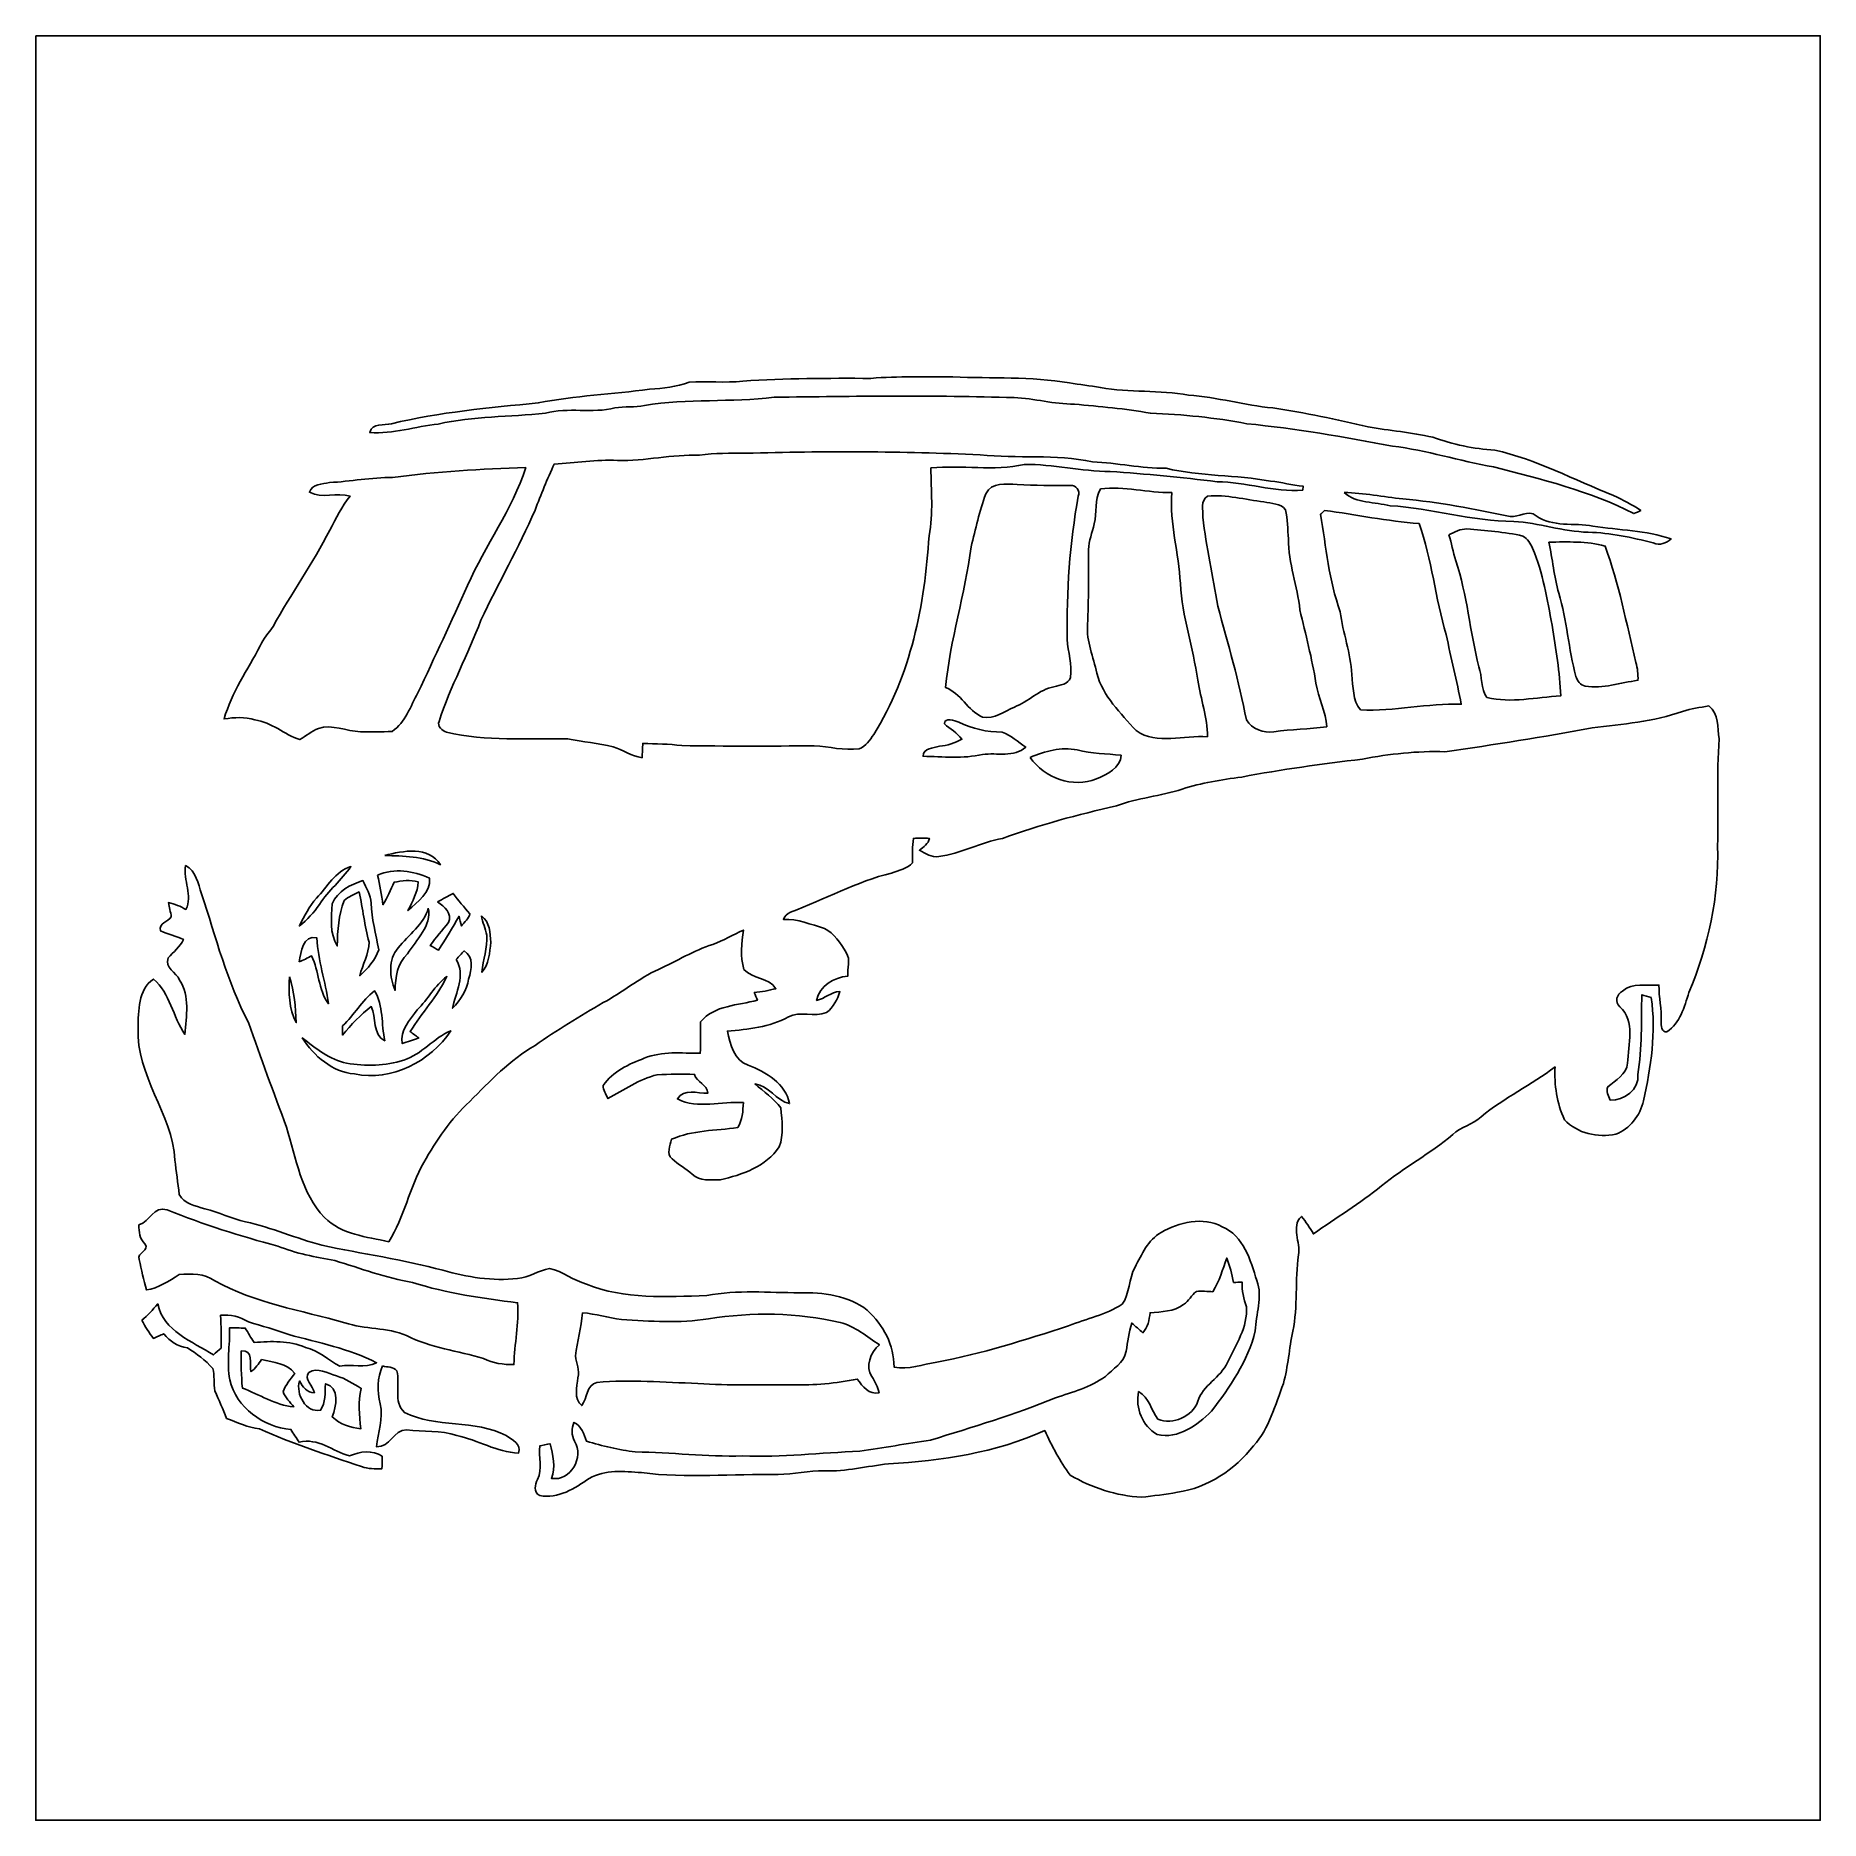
# Model space of a CAD drawing. Extents: x -88 to 88, y -88 to 88.
import ezdxf

# ---------------------------------------------------------------- set-up
doc = ezdxf.new("R2010")
doc.units = 0
doc.layers.add('LAYER_1', color=7, linetype='CONTINUOUS')

msp = doc.modelspace()

# ---------------------------------------------------------------- linework, layer by layer
at = {"layer": 'LAYER_1', "color": 254}
msp.add_open_spline([(-88.1945, 88.1945), (-88.1945, 88.1945), (88.1945, 88.1945), (88.1945, 88.1945), (88.1945, 88.1945), (88.1945, 88.1945), (88.1945, -88.1945), (88.1945, -88.1945), (88.1945, -88.1945), (88.1945, -88.1945), (-88.1945, -88.1945), (-88.1945, -88.1945), (-88.1945, -88.1945), (-88.1945, -88.1945), (-88.1945, 88.1945), (-88.1945, 88.1945)], degree=3, knots=[0, 0, 0, 0, 0.25, 0.25, 0.25, 0.25, 0.5, 0.5, 0.5, 0.5, 0.75, 0.75, 0.75, 0.75, 1, 1, 1, 1], dxfattribs=at)
at = {"layer": 'LAYER_1'}
for points, knots in [([(-18.3092, 54.0456), (-14.1111, 54.3631), (-9.8778, 54.3278), (-5.6444, 54.3278), (-5.6444, 54.3278), (-2.9281, 54.5394), (-0.2469, 54.4689), (2.4694, 54.4689), (2.4694, 54.4689), (6.3147, 54.2925), (10.16, 54.5394), (13.97, 53.8692), (13.97, 53.8692), (14.9931, 53.6928), (16.0161, 53.6222), (17.0392, 53.4106), (17.0392, 53.4106), (19.9319, 52.9167), (22.86, 53.1989), (25.7528, 52.6697), (25.7528, 52.6697), (28.575, 52.4581), (31.2914, 51.6819), (34.0783, 51.3997), (34.0783, 51.3997), (37.2533, 50.9411), (40.3931, 50.2708), (43.4975, 49.53), (43.4975, 49.53), (45.6142, 49.1772), (47.7661, 48.9656), (49.8828, 48.5069), (49.8828, 48.5069), (51.8936, 47.8014), (53.9397, 47.3428), (56.0211, 47.2369), (56.0211, 47.2369), (60.1486, 46.3197), (63.8528, 44.2736), (67.7686, 42.7567), (67.7686, 42.7567), (68.6858, 42.2981), (69.6031, 41.8394), (70.4497, 41.275), (70.4497, 41.275), (70.3086, 41.2044), (69.9558, 41.0281), (69.7794, 40.9575), (69.7794, 40.9575), (65.405, 43.18), (60.6072, 44.3794), (55.88, 45.5789), (55.88, 45.5789), (52.5286, 46.1433), (49.2831, 47.2369), (45.8964, 47.625), (45.8964, 47.625), (41.1339, 48.5422), (36.3361, 49.3536), (31.5031, 49.8475), (31.5031, 49.8475), (28.3633, 50.4472), (25.1883, 50.7647), (21.9781, 50.8706), (21.9781, 50.8706), (19.5086, 51.3644), (16.9686, 51.5056), (14.4639, 51.7878), (14.4639, 51.7878), (12.4531, 51.7525), (10.5128, 52.3522), (8.5019, 52.4228), (8.5019, 52.4228), (0.5997, 52.6697), (-7.3025, 52.5639), (-15.2047, 52.4581), (-15.2047, 52.4581), (-19.4381, 51.9289), (-23.7772, 52.3522), (-28.0106, 51.6467), (-28.0106, 51.6467), (-28.9631, 51.435), (-29.9861, 51.5761), (-30.9386, 51.3997), (-30.9386, 51.3997), (-33.1964, 50.8353), (-35.56, 51.5056), (-37.8178, 50.8706), (-37.8178, 50.8706), (-41.3456, 50.5178), (-44.9439, 50.5883), (-48.4011, 49.8122), (-48.4011, 49.8122), (-50.6589, 49.5653), (-52.8814, 48.8244), (-55.1744, 48.9656), (-55.1744, 48.9656), (-54.9275, 49.9886), (-53.7633, 49.6358), (-53.0225, 49.8475), (-53.0225, 49.8475), (-48.26, 50.9764), (-43.3917, 51.435), (-38.5233, 51.8936), (-38.5233, 51.8936), (-34.8897, 52.6344), (-31.1856, 52.7403), (-27.5167, 53.2694), (-27.5167, 53.2694), (-26.1761, 53.3047), (-24.8708, 53.5164), (-23.6008, 53.9397), (-23.6008, 53.9397), (-21.8369, 54.0456), (-20.0731, 53.8692), (-18.3092, 54.0456)], [0, 0, 0, 0, 0.03448276, 0.03448276, 0.03448276, 0.03448276, 0.06896552, 0.06896552, 0.06896552, 0.06896552, 0.10344828, 0.10344828, 0.10344828, 0.10344828, 0.13793103, 0.13793103, 0.13793103, 0.13793103, 0.17241379, 0.17241379, 0.17241379, 0.17241379, 0.20689655, 0.20689655, 0.20689655, 0.20689655, 0.24137931, 0.24137931, 0.24137931, 0.24137931, 0.27586207, 0.27586207, 0.27586207, 0.27586207, 0.31034483, 0.31034483, 0.31034483, 0.31034483, 0.34482759, 0.34482759, 0.34482759, 0.34482759, 0.37931034, 0.37931034, 0.37931034, 0.37931034, 0.4137931, 0.4137931, 0.4137931, 0.4137931, 0.44827586, 0.44827586, 0.44827586, 0.44827586, 0.48275862, 0.48275862, 0.48275862, 0.48275862, 0.51724138, 0.51724138, 0.51724138, 0.51724138, 0.55172414, 0.55172414, 0.55172414, 0.55172414, 0.5862069, 0.5862069, 0.5862069, 0.5862069, 0.62068966, 0.62068966, 0.62068966, 0.62068966, 0.65517241, 0.65517241, 0.65517241, 0.65517241, 0.68965517, 0.68965517, 0.68965517, 0.68965517, 0.72413793, 0.72413793, 0.72413793, 0.72413793, 0.75862069, 0.75862069, 0.75862069, 0.75862069, 0.79310345, 0.79310345, 0.79310345, 0.79310345, 0.82758621, 0.82758621, 0.82758621, 0.82758621, 0.86206897, 0.86206897, 0.86206897, 0.86206897, 0.89655172, 0.89655172, 0.89655172, 0.89655172, 0.93103448, 0.93103448, 0.93103448, 0.93103448, 0.96551724, 0.96551724, 0.96551724, 0.96551724, 1, 1, 1, 1]), ([(-22.5778, 46.7431), (-21.0608, 46.9194), (-19.5439, 46.9547), (-17.9917, 46.9194), (-17.9917, 46.9194), (-10.2658, 47.1664), (-2.54, 47.0958), (5.1506, 46.7783), (5.1506, 46.7783), (8.8547, 46.355), (12.5942, 46.8842), (16.2631, 46.0728), (16.2631, 46.0728), (18.6972, 45.9669), (21.0961, 45.4378), (23.5303, 45.4378), (23.5303, 45.4378), (26.9169, 44.6264), (30.4447, 44.8028), (33.8667, 44.1678), (33.8667, 44.1678), (34.9603, 44.0619), (35.9833, 43.7444), (37.0769, 43.6739), (37.0769, 43.6739), (37.0769, 43.6739), (37.0417, 43.2858), (37.0417, 43.2858), (37.0417, 43.2858), (34.1842, 43.0389), (31.4325, 44.0972), (28.575, 44.0972), (28.575, 44.0972), (25.0472, 44.5558), (21.5194, 44.8733), (17.9917, 45.1203), (17.9917, 45.1203), (15.1694, 45.1556), (12.3825, 45.8258), (9.525, 45.8258), (9.525, 45.8258), (6.4911, 45.1203), (3.3514, 45.7906), (0.2822, 45.4731), (0.2822, 45.4731), (0.3175, 43.2506), (0.5292, 40.9928), (0.1058, 38.7703), (0.1058, 38.7703), (-0.3175, 31.9617), (-1.6933, 24.9767), (-5.3622, 19.1206), (-5.3622, 19.1206), (-5.7503, 18.5914), (-6.1383, 17.9564), (-6.8086, 17.7094), (-6.8086, 17.7094), (-8.2903, 17.4978), (-9.7719, 17.9564), (-11.2536, 17.9917), (-11.2536, 17.9917), (-15.6281, 17.9917), (-19.9672, 17.9564), (-24.3417, 18.0269), (-24.3417, 18.0269), (-25.6117, 18.2033), (-26.8817, 18.2033), (-28.1869, 18.2386), (-28.1869, 18.2386), (-28.2222, 17.78), (-28.2222, 17.3214), (-28.2575, 16.8275), (-28.2575, 16.8275), (-29.3158, 16.9686), (-30.1625, 17.6036), (-31.115, 17.9211), (-31.115, 17.9211), (-32.5967, 18.2386), (-34.1136, 18.415), (-35.6306, 18.6972), (-35.6306, 18.6972), (-39.6169, 18.7678), (-43.6739, 18.415), (-47.5897, 19.3675), (-47.5897, 19.3675), (-48.0131, 19.4733), (-48.5422, 19.9319), (-48.3306, 20.4258), (-48.3306, 20.4258), (-47.2017, 23.8831), (-45.4378, 27.0581), (-44.2031, 30.4094), (-44.2031, 30.4094), (-42.4744, 34.0783), (-40.4283, 37.6061), (-38.8408, 41.3103), (-38.8408, 41.3103), (-38.2411, 42.8272), (-37.6414, 44.3794), (-36.9358, 45.8611), (-36.9358, 45.8611), (-34.8544, 45.9317), (-32.7731, 46.3197), (-30.6917, 46.2139), (-30.6917, 46.2139), (-27.9753, 46.1433), (-25.2942, 46.8136), (-22.5778, 46.7431)], [0, 0, 0, 0, 0.03703704, 0.03703704, 0.03703704, 0.03703704, 0.07407407, 0.07407407, 0.07407407, 0.07407407, 0.11111111, 0.11111111, 0.11111111, 0.11111111, 0.14814815, 0.14814815, 0.14814815, 0.14814815, 0.18518519, 0.18518519, 0.18518519, 0.18518519, 0.22222222, 0.22222222, 0.22222222, 0.22222222, 0.25925926, 0.25925926, 0.25925926, 0.25925926, 0.2962963, 0.2962963, 0.2962963, 0.2962963, 0.33333333, 0.33333333, 0.33333333, 0.33333333, 0.37037037, 0.37037037, 0.37037037, 0.37037037, 0.40740741, 0.40740741, 0.40740741, 0.40740741, 0.44444444, 0.44444444, 0.44444444, 0.44444444, 0.48148148, 0.48148148, 0.48148148, 0.48148148, 0.51851852, 0.51851852, 0.51851852, 0.51851852, 0.55555556, 0.55555556, 0.55555556, 0.55555556, 0.59259259, 0.59259259, 0.59259259, 0.59259259, 0.62962963, 0.62962963, 0.62962963, 0.62962963, 0.66666667, 0.66666667, 0.66666667, 0.66666667, 0.7037037, 0.7037037, 0.7037037, 0.7037037, 0.74074074, 0.74074074, 0.74074074, 0.74074074, 0.77777778, 0.77777778, 0.77777778, 0.77777778, 0.81481481, 0.81481481, 0.81481481, 0.81481481, 0.85185185, 0.85185185, 0.85185185, 0.85185185, 0.88888889, 0.88888889, 0.88888889, 0.88888889, 0.92592593, 0.92592593, 0.92592593, 0.92592593, 0.96296296, 0.96296296, 0.96296296, 0.96296296, 1, 1, 1, 1]), ([(-52.9167, 44.5206), (-48.5422, 45.1203), (-44.1678, 45.3672), (-39.7581, 45.5083), (-39.7581, 45.5083), (-41.0986, 41.3456), (-43.7444, 37.8178), (-45.5083, 33.8667), (-45.5083, 33.8667), (-47.0958, 30.3036), (-48.7539, 26.7758), (-50.4119, 23.2481), (-50.4119, 23.2481), (-51.1528, 21.9075), (-51.6467, 20.32), (-52.9519, 19.4381), (-52.9519, 19.4381), (-54.0103, 19.3675), (-55.0686, 19.4028), (-56.0917, 19.4028), (-56.0917, 19.4028), (-57.5028, 19.4381), (-58.8786, 20.1789), (-60.2544, 19.7203), (-60.2544, 19.7203), (-60.9247, 19.4381), (-61.4892, 18.9794), (-62.0889, 18.6267), (-62.0889, 18.6267), (-63.6411, 19.1206), (-64.8758, 20.3553), (-66.5339, 20.5669), (-66.5339, 20.5669), (-67.5217, 20.8844), (-68.5447, 20.8139), (-69.5678, 20.6728), (-69.5678, 20.6728), (-68.8269, 23.2833), (-67.2394, 25.5058), (-66.0047, 27.9047), (-66.0047, 27.9047), (-65.6872, 28.575), (-65.1581, 29.1747), (-64.7347, 29.8097), (-64.7347, 29.8097), (-62.9356, 33.02), (-60.7836, 36.0539), (-59.1256, 39.3347), (-59.1256, 39.3347), (-58.4553, 40.4636), (-57.9614, 41.6983), (-57.1147, 42.6861), (-57.1147, 42.6861), (-58.4553, 43.0742), (-59.8664, 42.4039), (-61.1364, 43.0742), (-61.1364, 43.0742), (-60.8542, 43.9208), (-59.8664, 43.8503), (-59.1608, 44.0267), (-59.1608, 44.0267), (-57.0794, 44.1325), (-54.9981, 44.5558), (-52.9167, 44.5206)], [0, 0, 0, 0, 0.0625, 0.0625, 0.0625, 0.0625, 0.125, 0.125, 0.125, 0.125, 0.1875, 0.1875, 0.1875, 0.1875, 0.25, 0.25, 0.25, 0.25, 0.3125, 0.3125, 0.3125, 0.3125, 0.375, 0.375, 0.375, 0.375, 0.4375, 0.4375, 0.4375, 0.4375, 0.5, 0.5, 0.5, 0.5, 0.5625, 0.5625, 0.5625, 0.5625, 0.625, 0.625, 0.625, 0.625, 0.6875, 0.6875, 0.6875, 0.6875, 0.75, 0.75, 0.75, 0.75, 0.8125, 0.8125, 0.8125, 0.8125, 0.875, 0.875, 0.875, 0.875, 0.9375, 0.9375, 0.9375, 0.9375, 1, 1, 1, 1]), ([(5.715, 42.8978), (6.2794, 44.1325), (7.7258, 43.8503), (8.8194, 43.8503), (8.8194, 43.8503), (10.5481, 43.7092), (12.3119, 43.7444), (14.0758, 43.7444), (14.0758, 43.7444), (14.6403, 43.815), (15.0636, 43.2153), (14.8519, 42.6861), (14.8519, 42.6861), (14.0053, 38.0294), (13.6878, 33.2669), (13.7583, 28.5397), (13.7583, 28.5397), (13.8289, 27.2697), (14.2522, 26.035), (14.0758, 24.765), (14.0758, 24.765), (13.8642, 24.0594), (13.0528, 24.0242), (12.4531, 23.8478), (12.4531, 23.8478), (10.9714, 23.5656), (9.9131, 22.3661), (8.5372, 21.8369), (8.5372, 21.8369), (7.5142, 21.4489), (6.5617, 20.5669), (5.3975, 20.8492), (5.3975, 20.8492), (3.9158, 21.4842), (3.2456, 23.2128), (1.7286, 23.7772), (1.7286, 23.7772), (2.1872, 28.4692), (3.6689, 33.02), (4.2686, 37.6767), (4.2686, 37.6767), (4.6919, 39.4406), (5.08, 41.2044), (5.715, 42.8978)], [0, 0, 0, 0, 0.09090909, 0.09090909, 0.09090909, 0.09090909, 0.18181818, 0.18181818, 0.18181818, 0.18181818, 0.27272727, 0.27272727, 0.27272727, 0.27272727, 0.36363636, 0.36363636, 0.36363636, 0.36363636, 0.45454545, 0.45454545, 0.45454545, 0.45454545, 0.54545455, 0.54545455, 0.54545455, 0.54545455, 0.63636364, 0.63636364, 0.63636364, 0.63636364, 0.72727273, 0.72727273, 0.72727273, 0.72727273, 0.81818182, 0.81818182, 0.81818182, 0.81818182, 0.90909091, 0.90909091, 0.90909091, 0.90909091, 1, 1, 1, 1]), ([(17.0392, 43.3917), (19.4028, 43.7092), (21.7311, 43.0036), (24.0947, 43.0389), (24.0947, 43.0389), (23.8478, 40.005), (24.8003, 37.0417), (24.9414, 34.0431), (24.9414, 34.0431), (25.1178, 30.7975), (26.2114, 27.6931), (26.67, 24.4828), (26.67, 24.4828), (26.9522, 22.6131), (27.6225, 20.8139), (27.6225, 18.9089), (27.6225, 18.9089), (25.2589, 19.0853), (22.6836, 18.0622), (20.5669, 19.5086), (20.5669, 19.5086), (19.05, 21.2372), (17.2861, 22.86), (16.6864, 25.1883), (16.6864, 25.1883), (16.3689, 26.7758), (15.6281, 28.3281), (15.7692, 29.9861), (15.7692, 29.9861), (15.875, 32.4556), (15.875, 34.925), (15.875, 37.3944), (15.875, 37.3944), (15.8397, 38.2764), (16.2631, 39.0878), (16.4394, 39.9344), (16.4394, 39.9344), (16.6864, 41.0633), (16.4394, 42.3333), (17.0392, 43.3917)], [0, 0, 0, 0, 0.1, 0.1, 0.1, 0.1, 0.2, 0.2, 0.2, 0.2, 0.3, 0.3, 0.3, 0.3, 0.4, 0.4, 0.4, 0.4, 0.5, 0.5, 0.5, 0.5, 0.6, 0.6, 0.6, 0.6, 0.7, 0.7, 0.7, 0.7, 0.8, 0.8, 0.8, 0.8, 0.9, 0.9, 0.9, 0.9, 1, 1, 1, 1]), ([(27.6225, 42.6861), (29.4922, 42.8625), (31.3619, 42.3333), (33.1964, 42.1217), (33.1964, 42.1217), (33.9372, 41.9453), (34.8544, 41.9806), (35.3483, 41.3456), (35.3483, 41.3456), (35.5247, 40.3931), (35.56, 39.4053), (35.6306, 38.4528), (35.6306, 38.4528), (35.6306, 36.0539), (36.5125, 33.7961), (36.7594, 31.4325), (36.7594, 31.4325), (37.3239, 29.0336), (37.9589, 26.6347), (38.3469, 24.2006), (38.3469, 24.2006), (38.5586, 22.7189), (39.3347, 21.3783), (39.4053, 19.8967), (39.4053, 19.8967), (37.6767, 19.6144), (35.9128, 19.6497), (34.1842, 19.4028), (34.1842, 19.4028), (33.1611, 19.2264), (32.0322, 19.6497), (31.4678, 20.5669), (31.4678, 20.5669), (30.7622, 24.3769), (29.6333, 28.0811), (28.6456, 31.8206), (28.6456, 31.8206), (28.1869, 34.7486), (27.4814, 37.6414), (27.1639, 40.6047), (27.1639, 40.6047), (27.1992, 41.3103), (26.9169, 42.2275), (27.6225, 42.6861)], [0, 0, 0, 0, 0.09090909, 0.09090909, 0.09090909, 0.09090909, 0.18181818, 0.18181818, 0.18181818, 0.18181818, 0.27272727, 0.27272727, 0.27272727, 0.27272727, 0.36363636, 0.36363636, 0.36363636, 0.36363636, 0.45454545, 0.45454545, 0.45454545, 0.45454545, 0.54545455, 0.54545455, 0.54545455, 0.54545455, 0.63636364, 0.63636364, 0.63636364, 0.63636364, 0.72727273, 0.72727273, 0.72727273, 0.72727273, 0.81818182, 0.81818182, 0.81818182, 0.81818182, 0.90909091, 0.90909091, 0.90909091, 0.90909091, 1, 1, 1, 1]), ([(41.1339, 43.0389), (43.0742, 43.0036), (44.9792, 42.6156), (46.9194, 42.4039), (46.9194, 42.4039), (50.4825, 42.1217), (54.0103, 41.3808), (57.5381, 40.6753), (57.5381, 40.6753), (58.3847, 40.5694), (59.3019, 41.3808), (60.1133, 40.7458), (60.1133, 40.7458), (61.7361, 39.5817), (63.8528, 40.0756), (65.7225, 39.7228), (65.7225, 39.7228), (68.2978, 39.2994), (70.9789, 39.3347), (73.4483, 38.4528), (73.4483, 38.4528), (72.9544, 38.0294), (72.3194, 37.7825), (71.6844, 38.0647), (71.6844, 38.0647), (69.5678, 38.5939), (67.4511, 39.0525), (65.2639, 39.1231), (65.2639, 39.1231), (62.7592, 39.1583), (60.3603, 40.0756), (57.8908, 40.1814), (57.8908, 40.1814), (53.7633, 40.1814), (49.7769, 41.5219), (45.6847, 41.7336), (45.6847, 41.7336), (44.1678, 42.1217), (42.3333, 41.9453), (41.1339, 43.0389)], [0, 0, 0, 0, 0.1, 0.1, 0.1, 0.1, 0.2, 0.2, 0.2, 0.2, 0.3, 0.3, 0.3, 0.3, 0.4, 0.4, 0.4, 0.4, 0.5, 0.5, 0.5, 0.5, 0.6, 0.6, 0.6, 0.6, 0.7, 0.7, 0.7, 0.7, 0.8, 0.8, 0.8, 0.8, 0.9, 0.9, 0.9, 0.9, 1, 1, 1, 1]), ([(39.1936, 41.275), (42.2981, 40.8517), (45.4025, 40.2167), (48.5422, 39.9697), (48.5422, 39.9697), (49.8122, 36.4067), (50.1297, 32.5967), (51.2233, 28.9983), (51.2233, 28.9983), (51.6819, 26.7053), (52.2817, 24.4122), (52.705, 22.1192), (52.705, 22.1192), (49.3889, 22.225), (46.0728, 21.4136), (42.7567, 21.5547), (42.7567, 21.5547), (41.9453, 22.4367), (42.0511, 23.9183), (41.8747, 25.0472), (41.8747, 25.0472), (41.8042, 27.1639), (40.9928, 29.1747), (40.7458, 31.2561), (40.7458, 31.2561), (39.6169, 34.3606), (39.3347, 37.6414), (38.8056, 40.8869), (38.8056, 40.8869), (38.9114, 40.9575), (39.0878, 41.1692), (39.1936, 41.275)], [0, 0, 0, 0, 0.125, 0.125, 0.125, 0.125, 0.25, 0.25, 0.25, 0.25, 0.375, 0.375, 0.375, 0.375, 0.5, 0.5, 0.5, 0.5, 0.625, 0.625, 0.625, 0.625, 0.75, 0.75, 0.75, 0.75, 0.875, 0.875, 0.875, 0.875, 1, 1, 1, 1]), ([(51.4703, 38.8761), (52.0347, 39.1231), (52.6344, 39.4758), (53.2694, 39.4406), (53.2694, 39.4406), (55.1039, 39.2994), (56.9736, 39.1583), (58.8081, 38.735), (58.8081, 38.735), (59.2667, 38.4881), (59.5489, 37.9942), (59.7606, 37.5356), (59.7606, 37.5356), (60.8189, 35.1014), (61.1717, 32.4556), (61.7008, 29.9156), (61.7008, 29.9156), (62.0536, 27.5872), (62.4417, 25.2589), (62.5475, 22.9306), (62.5475, 22.9306), (60.1133, 22.8247), (57.6439, 22.1897), (55.245, 22.7894), (55.245, 22.7894), (54.6453, 23.6361), (54.7864, 24.8356), (54.4336, 25.8233), (54.4336, 25.8233), (53.5869, 29.3158), (53.2694, 32.9142), (52.1758, 36.3008), (52.1758, 36.3008), (51.8583, 37.1475), (51.7878, 38.0647), (51.4703, 38.8761)], [0, 0, 0, 0, 0.11111111, 0.11111111, 0.11111111, 0.11111111, 0.22222222, 0.22222222, 0.22222222, 0.22222222, 0.33333333, 0.33333333, 0.33333333, 0.33333333, 0.44444444, 0.44444444, 0.44444444, 0.44444444, 0.55555556, 0.55555556, 0.55555556, 0.55555556, 0.66666667, 0.66666667, 0.66666667, 0.66666667, 0.77777778, 0.77777778, 0.77777778, 0.77777778, 0.88888889, 0.88888889, 0.88888889, 0.88888889, 1, 1, 1, 1]), ([(61.3481, 38.1353), (63.2178, 38.1706), (65.1228, 38.2411), (66.9219, 37.7472), (66.9219, 37.7472), (68.2978, 34.0078), (69.0386, 30.0919), (69.9558, 26.2467), (69.9558, 26.2467), (70.1322, 25.6822), (70.2028, 25.0825), (70.1675, 24.4828), (70.1675, 24.4828), (68.4389, 24.2358), (66.7103, 23.6361), (64.9464, 23.9183), (64.9464, 23.9183), (64.4878, 23.9889), (64.1703, 24.4475), (64.0292, 24.8708), (64.0292, 24.8708), (63.3236, 27.5872), (63.1472, 30.4094), (62.3358, 33.0906), (62.3358, 33.0906), (61.8772, 34.7486), (61.7361, 36.4772), (61.3481, 38.1353)], [0, 0, 0, 0, 0.14285714, 0.14285714, 0.14285714, 0.14285714, 0.28571429, 0.28571429, 0.28571429, 0.28571429, 0.42857143, 0.42857143, 0.42857143, 0.42857143, 0.57142857, 0.57142857, 0.57142857, 0.57142857, 0.71428571, 0.71428571, 0.71428571, 0.71428571, 0.85714286, 0.85714286, 0.85714286, 0.85714286, 1, 1, 1, 1]), ([(74.5772, 21.4136), (75.4239, 21.6958), (76.3058, 21.8017), (77.1878, 21.9428), (77.1878, 21.9428), (78.2108, 21.1667), (77.9992, 19.7908), (78.2108, 18.6972), (78.2108, 18.6972), (77.9286, 15.1694), (78.1403, 11.6417), (78.0344, 8.1139), (78.0344, 8.1139), (78.2108, 3.1397), (77.1172, -1.7992), (75.2122, -6.3853), (75.2122, -6.3853), (74.7536, -7.7964), (74.3303, -9.4192), (73.025, -10.2658), (73.025, -10.2658), (72.4958, -10.3717), (72.4606, -9.5956), (72.4606, -9.2428), (72.4606, -9.2428), (72.5664, -8.0433), (72.2136, -6.8439), (72.2489, -5.6444), (72.2489, -5.6444), (71.0494, -5.7503), (69.6383, -5.3269), (68.6506, -6.2442), (68.6506, -6.2442), (68.0508, -6.4911), (67.8744, -7.3378), (68.3683, -7.7964), (68.3683, -7.7964), (69.9558, -9.2075), (69.215, -11.5006), (69.1444, -13.3703), (69.1444, -13.3703), (69.0386, -14.4992), (67.9803, -15.0283), (67.2042, -15.6986), (67.2042, -15.6986), (66.9572, -16.1219), (67.2747, -16.5806), (67.4158, -17.0039), (67.4158, -17.0039), (68.8269, -17.0744), (70.3086, -15.9808), (70.1675, -14.4639), (70.1675, -14.4639), (70.5908, -11.8533), (70.485, -9.2075), (70.5556, -6.5969), (70.5556, -6.5969), (70.7672, -6.6675), (71.2258, -6.8086), (71.4728, -6.8792), (71.4728, -6.8792), (72.0019, -10.2658), (71.4375, -13.7583), (70.7319, -17.0744), (70.7319, -17.0744), (70.3792, -18.5561), (69.3561, -19.8261), (67.9803, -20.3906), (67.9803, -20.3906), (66.2164, -20.7433), (64.1703, -20.32), (62.9003, -18.9442), (62.9003, -18.9442), (62.1594, -17.3214), (61.8772, -15.4869), (61.9831, -13.7231), (61.9831, -13.7231), (59.6547, -15.5222), (56.9383, -16.7569), (54.6806, -18.6619), (54.6806, -18.6619), (53.8339, -19.4381), (52.6697, -19.6497), (51.8583, -20.4258), (51.8583, -20.4258), (49.6358, -22.2956), (47.0606, -23.6714), (44.8381, -25.4706), (44.8381, -25.4706), (42.6861, -27.2344), (40.3225, -28.6456), (38.1, -30.2331), (38.1, -30.2331), (37.7472, -29.6333), (37.3592, -29.0336), (36.9006, -28.5044), (36.9006, -28.5044), (35.8422, -29.5628), (36.8653, -31.0797), (36.6183, -32.3144), (36.6183, -32.3144), (36.2656, -34.8192), (36.5831, -37.3944), (36.0539, -39.8639), (36.0539, -39.8639), (35.7011, -41.5572), (35.5953, -43.3211), (35.1367, -45.0144), (35.1367, -45.0144), (34.3253, -47.1311), (33.7256, -49.4594), (32.1733, -51.1881), (32.1733, -51.1881), (30.3389, -53.5517), (27.6578, -55.3156), (24.6592, -55.7742), (24.6592, -55.7742), (23.4597, -55.9858), (22.2956, -56.1269), (21.0961, -56.2681), (21.0961, -56.2681), (18.6267, -56.1269), (16.1925, -55.3156), (14.0406, -54.0808), (14.0406, -54.0808), (13.0528, -52.705), (12.2414, -51.1881), (11.5358, -49.6711), (11.5358, -49.6711), (6.7028, -51.8583), (1.3758, -52.6697), (-3.9158, -52.9519), (-3.9158, -52.9519), (-5.9972, -53.1989), (-8.1139, -53.7281), (-10.2306, -53.6575), (-10.2306, -53.6575), (-11.7828, -53.5869), (-13.2644, -54.0103), (-14.8167, -54.0103), (-14.8167, -54.0103), (-19.2969, -53.9397), (-23.8478, -54.3983), (-28.3281, -53.8339), (-28.3281, -53.8339), (-30.0567, -53.6928), (-31.8911, -53.5164), (-33.4786, -54.3983), (-33.4786, -54.3983), (-34.8897, -55.3861), (-36.5478, -56.4444), (-38.3822, -56.0917), (-38.3822, -56.0917), (-39.0172, -55.7389), (-38.8408, -55.0333), (-38.5939, -54.5042), (-38.5939, -54.5042), (-38.0647, -53.4458), (-38.5233, -52.2817), (-38.3822, -51.1881), (-38.3822, -51.1881), (-38.1353, -51.1175), (-37.6414, -51.0469), (-37.3592, -50.9764), (-37.3592, -50.9764), (-37.0769, -52.07), (-36.7594, -53.3047), (-37.2181, -54.3983), (-37.2181, -54.3983), (-35.3131, -54.7158), (-33.9725, -52.3169), (-34.925, -50.7294), (-34.925, -50.7294), (-35.2778, -50.1297), (-35.2072, -49.4947), (-34.9956, -48.8597), (-34.9956, -48.8597), (-34.2547, -49.2478), (-33.9725, -49.9886), (-33.7608, -50.7294), (-33.7608, -50.7294), (-32.1733, -51.1881), (-30.5506, -51.5761), (-28.9278, -51.7878), (-28.9278, -51.7878), (-25.4, -51.8231), (-21.8722, -52.2817), (-18.3444, -52.1758), (-18.3444, -52.1758), (-14.4639, -52.3522), (-10.6186, -51.8583), (-6.7381, -51.7172), (-6.7381, -51.7172), (-4.4097, -51.3997), (-2.0814, -50.9411), (0.2469, -50.6236), (0.2469, -50.6236), (4.4097, -49.3183), (8.5725, -48.1189), (12.5942, -46.4256), (12.5942, -46.4256), (14.2875, -45.8964), (16.0514, -45.3672), (17.5331, -44.3442), (17.5331, -44.3442), (18.2386, -43.5681), (19.4028, -43.0036), (19.5792, -41.8394), (19.5792, -41.8394), (19.7556, -40.9222), (19.8261, -39.9697), (20.1436, -39.0525), (20.1436, -39.0525), (20.4964, -39.37), (20.8844, -39.6875), (21.2372, -40.005), (21.2372, -40.005), (21.7311, -39.4758), (21.8722, -38.735), (21.9428, -38.0294), (21.9428, -38.0294), (23.0717, -37.9236), (24.3064, -37.9236), (25.2589, -37.2181), (25.2589, -37.2181), (25.7881, -36.9006), (26.035, -36.2656), (26.5289, -35.9128), (26.5289, -35.9128), (27.0581, -35.8775), (27.6225, -35.9128), (28.1517, -35.9481), (28.1517, -35.9481), (28.7867, -34.8897), (29.1394, -33.7608), (29.5275, -32.6319), (29.5275, -32.6319), (29.845, -33.4081), (30.0214, -34.2194), (30.1978, -35.0308), (30.1978, -35.0308), (30.48, -35.0308), (30.7622, -34.9956), (31.0444, -34.9956), (31.0444, -34.9956), (31.0092, -35.8422), (31.2208, -36.6536), (31.4678, -37.4297), (31.4678, -37.4297), (31.6442, -39.4406), (30.4094, -41.2044), (29.5981, -42.9331), (29.5981, -42.9331), (28.9278, -44.45), (27.1639, -45.1908), (26.67, -46.7783), (26.67, -46.7783), (26.1408, -48.2953), (24.2006, -49.1419), (22.7189, -48.5422), (22.7189, -48.5422), (22.0486, -47.6603), (21.8722, -46.3903), (20.8139, -45.8258), (20.8139, -45.8258), (20.4611, -47.4486), (21.2019, -49.2125), (22.6483, -50.0592), (22.6483, -50.0592), (24.765, -50.5531), (26.5994, -49.1419), (28.0106, -47.7661), (28.0106, -47.7661), (29.845, -45.3672), (31.6089, -42.8272), (32.3497, -39.8286), (32.3497, -39.8286), (32.385, -38.1706), (33.1258, -36.4772), (32.4908, -34.8544), (32.4908, -34.8544), (31.8911, -32.8436), (31.1856, -30.4094), (29.0689, -29.5275), (29.0689, -29.5275), (27.1639, -28.5044), (24.8003, -29.0689), (23.0364, -30.0919), (23.0364, -30.0919), (21.7311, -30.8328), (21.1314, -32.2792), (20.4611, -33.5139), (20.4611, -33.5139), (19.8261, -34.6781), (19.9672, -36.1244), (19.1911, -37.1828), (19.1911, -37.1828), (17.6036, -38.2411), (15.6633, -38.5939), (13.8994, -39.3347), (13.8994, -39.3347), (9.5956, -40.7106), (5.2917, -42.0864), (0.8819, -42.8978), (0.8819, -42.8978), (-0.5292, -43.1447), (-1.905, -43.7092), (-3.3514, -43.3917), (-3.3514, -43.3917), (-3.3514, -41.2397), (-4.4097, -39.2289), (-5.9972, -37.7825), (-5.9972, -37.7825), (-7.8669, -36.3008), (-10.3717, -36.0186), (-12.7, -36.0539), (-12.7, -36.0539), (-15.7692, -36.0539), (-18.8383, -35.7364), (-21.8722, -36.3361), (-21.8722, -36.3361), (-25.8586, -36.4419), (-29.9861, -36.7242), (-33.7608, -35.2072), (-33.7608, -35.2072), (-35.0308, -34.8544), (-36.0892, -33.9372), (-37.3944, -33.655), (-37.3944, -33.655), (-38.4881, -33.8667), (-39.4406, -34.5369), (-40.5694, -34.6428), (-40.5694, -34.6428), (-43.0389, -34.925), (-45.5436, -34.5017), (-47.9425, -33.8314), (-47.9425, -33.8314), (-51.8583, -32.7731), (-55.9153, -32.2086), (-59.9017, -31.3619), (-59.9017, -31.3619), (-62.4417, -30.6917), (-64.8758, -29.5981), (-67.4511, -29.0336), (-67.4511, -29.0336), (-68.8622, -28.7514), (-70.0969, -28.0811), (-71.4728, -27.7636), (-71.4728, -27.7636), (-72.39, -27.4461), (-73.5189, -27.2697), (-74.0128, -26.3525), (-74.0128, -26.3525), (-74.1186, -25.2236), (-74.3303, -24.0594), (-74.4361, -22.9306), (-74.4361, -22.9306), (-74.6831, -18.3444), (-78.3167, -14.5697), (-78.0697, -9.8778), (-78.0697, -9.8778), (-78.0344, -8.1844), (-78.105, -6.1383), (-76.5528, -5.0447), (-76.5528, -5.0447), (-74.8947, -6.4558), (-74.6478, -8.7842), (-73.4483, -10.5128), (-73.4483, -10.5128), (-73.3072, -8.7136), (-72.9192, -6.7381), (-73.9775, -5.1506), (-73.9775, -5.1506), (-74.2597, -4.3744), (-75.4944, -3.9158), (-75.1064, -2.9633), (-75.1064, -2.9633), (-74.5772, -2.3636), (-73.9069, -1.8697), (-73.5894, -1.1289), (-73.5894, -1.1289), (-74.3303, -0.8114), (-75.1064, -0.5997), (-75.8472, -0.2822), (-75.8472, -0.2822), (-76.0589, 0.4939), (-75.1064, 0.5997), (-74.7889, 1.0936), (-74.7889, 1.0936), (-74.8594, 1.5875), (-75.0006, 2.0461), (-75.0711, 2.5047), (-75.0711, 2.5047), (-74.4714, 2.3989), (-73.8717, 2.1167), (-73.3425, 1.8344), (-73.3425, 1.8344), (-72.6369, 3.175), (-73.66, 4.7272), (-73.3778, 6.1736), (-73.3778, 6.1736), (-72.3194, 5.6092), (-72.1783, 4.3744), (-71.7903, 3.3867), (-71.7903, 3.3867), (-70.4144, -0.9172), (-69.2503, -5.3269), (-67.1689, -9.3486), (-67.1689, -9.3486), (-65.9342, -12.8058), (-64.6994, -16.2631), (-63.3942, -19.685), (-63.3942, -19.685), (-62.4769, -22.7542), (-61.9478, -26.2114), (-59.6547, -28.6103), (-59.6547, -28.6103), (-57.9614, -30.3036), (-55.4919, -30.5153), (-53.3047, -31.0092), (-53.3047, -31.0092), (-51.7878, -28.575), (-51.2233, -25.6822), (-49.8475, -23.1775), (-49.8475, -23.1775), (-48.5775, -20.9903), (-47.1664, -18.8736), (-45.2967, -17.145), (-45.2967, -17.145), (-43.2858, -15.1342), (-41.3103, -13.0528), (-38.8408, -11.6064), (-38.8408, -11.6064), (-36.6889, -10.0894), (-34.3958, -8.7136), (-32.1028, -7.3731), (-32.1028, -7.3731), (-30.2331, -6.3853), (-28.575, -4.9742), (-26.6347, -4.0922), (-26.6347, -4.0922), (-24.8356, -3.2456), (-23.1422, -2.2225), (-21.2725, -1.6228), (-21.2725, -1.6228), (-20.2142, -1.2347), (-19.2617, -0.6703), (-18.2386, -0.2117), (-18.2386, -0.2117), (-18.4503, -1.4817), (-18.5561, -2.8222), (-18.2033, -4.0922), (-18.2033, -4.0922), (-17.3567, -5.08), (-15.7339, -4.8331), (-15.0283, -5.9972), (-15.0283, -5.9972), (-15.7339, -6.1736), (-16.4394, -6.3147), (-17.1803, -6.3853), (-17.1803, -6.3853), (-17.0744, -6.5969), (-16.9333, -6.9497), (-16.8628, -7.1261), (-16.8628, -7.1261), (-18.7678, -7.6906), (-21.0961, -7.5847), (-22.4719, -9.2781), (-22.4719, -9.2781), (-22.4719, -10.3011), (-22.4719, -11.3594), (-22.5072, -12.3825), (-22.5072, -12.3825), (-24.3769, -12.3825), (-26.2819, -12.1356), (-28.0458, -12.8764), (-28.0458, -12.8764), (-29.5628, -13.4408), (-31.1503, -14.1817), (-32.1028, -15.5575), (-32.1028, -15.5575), (-32.1381, -16.0161), (-31.8206, -16.4042), (-31.6442, -16.8628), (-31.6442, -16.8628), (-30.0567, -15.9808), (-28.5397, -14.9578), (-26.7758, -14.4992), (-26.7758, -14.4992), (-25.5411, -14.4286), (-24.3064, -14.4639), (-23.0717, -14.4639), (-23.0717, -14.4639), (-22.8953, -15.3106), (-21.8017, -15.4164), (-21.7664, -16.3336), (-21.7664, -16.3336), (-22.7894, -16.3689), (-24.13, -15.8044), (-24.765, -16.8981), (-24.765, -16.8981), (-22.7189, -17.9211), (-20.4258, -17.1097), (-18.2386, -17.2508), (-18.2386, -17.2508), (-18.3092, -18.0975), (-18.3092, -18.9794), (-18.8031, -19.7203), (-18.8031, -19.7203), (-20.9903, -20.0378), (-23.2833, -19.9672), (-25.3647, -20.8844), (-25.3647, -20.8844), (-25.4706, -21.5194), (-25.8939, -22.2956), (-25.2942, -22.8247), (-25.2942, -22.8247), (-24.6944, -23.3892), (-23.9183, -23.7772), (-23.3186, -24.3417), (-23.3186, -24.3417), (-22.5778, -25.0825), (-21.4489, -24.8708), (-20.5317, -24.9061), (-20.5317, -24.9061), (-18.3797, -24.3769), (-16.0161, -23.6008), (-14.7108, -21.6253), (-14.7108, -21.6253), (-14.2169, -20.4258), (-14.4639, -19.05), (-14.5344, -17.78), (-14.5344, -17.78), (-15.2753, -16.8628), (-16.2278, -16.1572), (-17.1097, -15.4164), (-17.1097, -15.4164), (-15.7339, -15.5575), (-15.0283, -17.0744), (-13.6878, -17.3567), (-13.6878, -17.3567), (-14.0758, -15.3458), (-16.0161, -14.2522), (-17.78, -13.5467), (-17.78, -13.5467), (-19.1558, -13.1233), (-19.5792, -11.4653), (-19.8261, -10.1953), (-19.8261, -10.1953), (-17.78, -10.0189), (-15.6633, -9.8072), (-13.7936, -8.7842), (-13.7936, -8.7842), (-12.6294, -8.1492), (-11.2536, -8.8547), (-10.0189, -8.3608), (-10.0189, -8.3608), (-9.3486, -7.8317), (-8.9253, -7.0556), (-8.7136, -6.2794), (-8.7136, -6.2794), (-9.5956, -6.3147), (-10.1953, -6.985), (-11.0067, -7.1614), (-11.0067, -7.1614), (-10.6892, -5.715), (-9.3133, -4.8683), (-7.9375, -4.7625), (-7.9375, -4.7625), (-7.9728, -3.9864), (-7.62, -3.1397), (-8.0786, -2.4342), (-8.0786, -2.4342), (-8.6078, -1.4817), (-9.2781, -0.5292), (-10.2306, -0.0353), (-10.2306, -0.0353), (-11.5711, 0.3175), (-12.8764, 0.9525), (-14.2875, 0.8467), (-14.2875, 0.8467), (-14.1464, 1.1994), (-13.9347, 1.4111), (-13.5819, 1.5522), (-13.5819, 1.5522), (-10.2306, 2.8222), (-7.0908, 4.5861), (-3.5983, 5.4328), (-3.5983, 5.4328), (-2.8928, 5.715), (-2.0461, 5.8561), (-1.5169, 6.4558), (-1.5169, 6.4558), (-1.5522, 7.2672), (-1.5522, 8.0786), (-1.4464, 8.8547), (-1.4464, 8.8547), (-0.9172, 8.89), (-0.3881, 8.89), (0.1411, 8.8547), (0.1411, 8.8547), (0.0353, 8.3256), (-0.4233, 8.0081), (-0.8467, 7.6906), (-0.8467, 7.6906), (-0.2469, 7.3731), (0.3528, 6.9497), (1.0583, 7.0556), (1.0583, 7.0556), (3.2456, 7.3378), (5.2211, 8.4667), (7.3731, 8.8547), (7.3731, 8.8547), (11.0419, 10.1953), (14.8519, 11.2183), (18.6267, 12.065), (18.6267, 12.065), (20.7081, 12.8764), (23.0011, 13.0175), (25.1178, 13.7231), (25.1178, 13.7231), (27.0228, 14.3581), (28.9983, 14.6403), (31.0092, 14.9225), (31.0092, 14.9225), (34.9603, 15.6633), (38.9467, 16.2278), (42.9331, 16.6864), (42.9331, 16.6864), (45.6142, 17.2156), (48.3658, 17.4978), (51.0822, 17.4272), (51.0822, 17.4272), (55.9506, 18.0975), (60.8189, 18.8736), (65.6519, 19.7908), (65.6519, 19.7908), (68.6506, 20.1789), (71.7197, 20.3553), (74.5772, 21.4136)], [0, 0, 0, 0, 0.00625, 0.00625, 0.00625, 0.00625, 0.0125, 0.0125, 0.0125, 0.0125, 0.01875, 0.01875, 0.01875, 0.01875, 0.025, 0.025, 0.025, 0.025, 0.03125, 0.03125, 0.03125, 0.03125, 0.0375, 0.0375, 0.0375, 0.0375, 0.04375, 0.04375, 0.04375, 0.04375, 0.05, 0.05, 0.05, 0.05, 0.05625, 0.05625, 0.05625, 0.05625, 0.0625, 0.0625, 0.0625, 0.0625, 0.06875, 0.06875, 0.06875, 0.06875, 0.075, 0.075, 0.075, 0.075, 0.08125, 0.08125, 0.08125, 0.08125, 0.0875, 0.0875, 0.0875, 0.0875, 0.09375, 0.09375, 0.09375, 0.09375, 0.1, 0.1, 0.1, 0.1, 0.10625, 0.10625, 0.10625, 0.10625, 0.1125, 0.1125, 0.1125, 0.1125, 0.11875, 0.11875, 0.11875, 0.11875, 0.125, 0.125, 0.125, 0.125, 0.13125, 0.13125, 0.13125, 0.13125, 0.1375, 0.1375, 0.1375, 0.1375, 0.14375, 0.14375, 0.14375, 0.14375, 0.15, 0.15, 0.15, 0.15, 0.15625, 0.15625, 0.15625, 0.15625, 0.1625, 0.1625, 0.1625, 0.1625, 0.16875, 0.16875, 0.16875, 0.16875, 0.175, 0.175, 0.175, 0.175, 0.18125, 0.18125, 0.18125, 0.18125, 0.1875, 0.1875, 0.1875, 0.1875, 0.19375, 0.19375, 0.19375, 0.19375, 0.2, 0.2, 0.2, 0.2, 0.20625, 0.20625, 0.20625, 0.20625, 0.2125, 0.2125, 0.2125, 0.2125, 0.21875, 0.21875, 0.21875, 0.21875, 0.225, 0.225, 0.225, 0.225, 0.23125, 0.23125, 0.23125, 0.23125, 0.2375, 0.2375, 0.2375, 0.2375, 0.24375, 0.24375, 0.24375, 0.24375, 0.25, 0.25, 0.25, 0.25, 0.25625, 0.25625, 0.25625, 0.25625, 0.2625, 0.2625, 0.2625, 0.2625, 0.26875, 0.26875, 0.26875, 0.26875, 0.275, 0.275, 0.275, 0.275, 0.28125, 0.28125, 0.28125, 0.28125, 0.2875, 0.2875, 0.2875, 0.2875, 0.29375, 0.29375, 0.29375, 0.29375, 0.3, 0.3, 0.3, 0.3, 0.30625, 0.30625, 0.30625, 0.30625, 0.3125, 0.3125, 0.3125, 0.3125, 0.31875, 0.31875, 0.31875, 0.31875, 0.325, 0.325, 0.325, 0.325, 0.33125, 0.33125, 0.33125, 0.33125, 0.3375, 0.3375, 0.3375, 0.3375, 0.34375, 0.34375, 0.34375, 0.34375, 0.35, 0.35, 0.35, 0.35, 0.35625, 0.35625, 0.35625, 0.35625, 0.3625, 0.3625, 0.3625, 0.3625, 0.36875, 0.36875, 0.36875, 0.36875, 0.375, 0.375, 0.375, 0.375, 0.38125, 0.38125, 0.38125, 0.38125, 0.3875, 0.3875, 0.3875, 0.3875, 0.39375, 0.39375, 0.39375, 0.39375, 0.4, 0.4, 0.4, 0.4, 0.40625, 0.40625, 0.40625, 0.40625, 0.4125, 0.4125, 0.4125, 0.4125, 0.41875, 0.41875, 0.41875, 0.41875, 0.425, 0.425, 0.425, 0.425, 0.43125, 0.43125, 0.43125, 0.43125, 0.4375, 0.4375, 0.4375, 0.4375, 0.44375, 0.44375, 0.44375, 0.44375, 0.45, 0.45, 0.45, 0.45, 0.45625, 0.45625, 0.45625, 0.45625, 0.4625, 0.4625, 0.4625, 0.4625, 0.46875, 0.46875, 0.46875, 0.46875, 0.475, 0.475, 0.475, 0.475, 0.48125, 0.48125, 0.48125, 0.48125, 0.4875, 0.4875, 0.4875, 0.4875, 0.49375, 0.49375, 0.49375, 0.49375, 0.5, 0.5, 0.5, 0.5, 0.50625, 0.50625, 0.50625, 0.50625, 0.5125, 0.5125, 0.5125, 0.5125, 0.51875, 0.51875, 0.51875, 0.51875, 0.525, 0.525, 0.525, 0.525, 0.53125, 0.53125, 0.53125, 0.53125, 0.5375, 0.5375, 0.5375, 0.5375, 0.54375, 0.54375, 0.54375, 0.54375, 0.55, 0.55, 0.55, 0.55, 0.55625, 0.55625, 0.55625, 0.55625, 0.5625, 0.5625, 0.5625, 0.5625, 0.56875, 0.56875, 0.56875, 0.56875, 0.575, 0.575, 0.575, 0.575, 0.58125, 0.58125, 0.58125, 0.58125, 0.5875, 0.5875, 0.5875, 0.5875, 0.59375, 0.59375, 0.59375, 0.59375, 0.6, 0.6, 0.6, 0.6, 0.60625, 0.60625, 0.60625, 0.60625, 0.6125, 0.6125, 0.6125, 0.6125, 0.61875, 0.61875, 0.61875, 0.61875, 0.625, 0.625, 0.625, 0.625, 0.63125, 0.63125, 0.63125, 0.63125, 0.6375, 0.6375, 0.6375, 0.6375, 0.64375, 0.64375, 0.64375, 0.64375, 0.65, 0.65, 0.65, 0.65, 0.65625, 0.65625, 0.65625, 0.65625, 0.6625, 0.6625, 0.6625, 0.6625, 0.66875, 0.66875, 0.66875, 0.66875, 0.675, 0.675, 0.675, 0.675, 0.68125, 0.68125, 0.68125, 0.68125, 0.6875, 0.6875, 0.6875, 0.6875, 0.69375, 0.69375, 0.69375, 0.69375, 0.7, 0.7, 0.7, 0.7, 0.70625, 0.70625, 0.70625, 0.70625, 0.7125, 0.7125, 0.7125, 0.7125, 0.71875, 0.71875, 0.71875, 0.71875, 0.725, 0.725, 0.725, 0.725, 0.73125, 0.73125, 0.73125, 0.73125, 0.7375, 0.7375, 0.7375, 0.7375, 0.74375, 0.74375, 0.74375, 0.74375, 0.75, 0.75, 0.75, 0.75, 0.75625, 0.75625, 0.75625, 0.75625, 0.7625, 0.7625, 0.7625, 0.7625, 0.76875, 0.76875, 0.76875, 0.76875, 0.775, 0.775, 0.775, 0.775, 0.78125, 0.78125, 0.78125, 0.78125, 0.7875, 0.7875, 0.7875, 0.7875, 0.79375, 0.79375, 0.79375, 0.79375, 0.8, 0.8, 0.8, 0.8, 0.80625, 0.80625, 0.80625, 0.80625, 0.8125, 0.8125, 0.8125, 0.8125, 0.81875, 0.81875, 0.81875, 0.81875, 0.825, 0.825, 0.825, 0.825, 0.83125, 0.83125, 0.83125, 0.83125, 0.8375, 0.8375, 0.8375, 0.8375, 0.84375, 0.84375, 0.84375, 0.84375, 0.85, 0.85, 0.85, 0.85, 0.85625, 0.85625, 0.85625, 0.85625, 0.8625, 0.8625, 0.8625, 0.8625, 0.86875, 0.86875, 0.86875, 0.86875, 0.875, 0.875, 0.875, 0.875, 0.88125, 0.88125, 0.88125, 0.88125, 0.8875, 0.8875, 0.8875, 0.8875, 0.89375, 0.89375, 0.89375, 0.89375, 0.9, 0.9, 0.9, 0.9, 0.90625, 0.90625, 0.90625, 0.90625, 0.9125, 0.9125, 0.9125, 0.9125, 0.91875, 0.91875, 0.91875, 0.91875, 0.925, 0.925, 0.925, 0.925, 0.93125, 0.93125, 0.93125, 0.93125, 0.9375, 0.9375, 0.9375, 0.9375, 0.94375, 0.94375, 0.94375, 0.94375, 0.95, 0.95, 0.95, 0.95, 0.95625, 0.95625, 0.95625, 0.95625, 0.9625, 0.9625, 0.9625, 0.9625, 0.96875, 0.96875, 0.96875, 0.96875, 0.975, 0.975, 0.975, 0.975, 0.98125, 0.98125, 0.98125, 0.98125, 0.9875, 0.9875, 0.9875, 0.9875, 0.99375, 0.99375, 0.99375, 0.99375, 1, 1, 1, 1]), ([(1.6228, 20.1789), (1.6581, 20.8844), (2.6106, 20.4964), (3.0339, 20.3553), (3.0339, 20.3553), (4.3744, 19.7203), (5.8208, 19.3322), (7.3378, 19.3675), (7.3378, 19.3675), (8.1844, 19.05), (8.89, 18.3797), (9.6661, 17.8858), (9.6661, 17.8858), (8.5019, 16.8275), (6.8086, 17.3567), (5.3975, 17.145), (5.3975, 17.145), (3.4572, 16.7217), (1.4817, 16.9333), (-0.4939, 16.9686), (-0.4939, 16.9686), (-0.4233, 17.8153), (0.4939, 17.78), (1.1289, 17.9564), (1.1289, 17.9564), (1.905, 18.0269), (2.6811, 18.2739), (3.3514, 18.6619), (3.3514, 18.6619), (2.8575, 19.2969), (2.1872, 19.685), (1.6228, 20.1789)], [0, 0, 0, 0, 0.125, 0.125, 0.125, 0.125, 0.25, 0.25, 0.25, 0.25, 0.375, 0.375, 0.375, 0.375, 0.5, 0.5, 0.5, 0.5, 0.625, 0.625, 0.625, 0.625, 0.75, 0.75, 0.75, 0.75, 0.875, 0.875, 0.875, 0.875, 1, 1, 1, 1]), ([(10.0894, 16.8628), (11.5711, 17.4625), (13.1586, 17.9211), (14.7461, 17.6036), (14.7461, 17.6036), (16.1572, 17.2508), (17.6389, 17.2156), (19.0853, 17.0744), (19.0853, 17.0744), (19.05, 15.8397), (17.6742, 15.1342), (16.6511, 14.7461), (16.6511, 14.7461), (14.2875, 13.7936), (11.5358, 14.8167), (10.0894, 16.8628)], [0, 0, 0, 0, 0.25, 0.25, 0.25, 0.25, 0.5, 0.5, 0.5, 0.5, 0.75, 0.75, 0.75, 0.75, 1, 1, 1, 1]), ([(-53.6928, 7.1614), (-51.8936, 7.6553), (-49.3536, 8.1139), (-48.1894, 6.2442), (-48.1894, 6.2442), (-49.9181, 7.0908), (-51.8231, 7.1261), (-53.6928, 7.1614)], [0, 0, 0, 0, 0.5, 0.5, 0.5, 0.5, 1, 1, 1, 1]), ([(-60.4308, 2.9633), (-59.3725, 4.0569), (-58.5964, 5.6092), (-57.0442, 6.0678), (-57.0442, 6.0678), (-57.9614, 4.7272), (-59.2667, 3.7042), (-60.1486, 2.3283), (-60.1486, 2.3283), (-60.7131, 1.5169), (-61.3481, 0.8114), (-62.1242, 0.2117), (-62.1242, 0.2117), (-61.6303, 1.1642), (-61.1717, 2.1519), (-60.4308, 2.9633)], [0, 0, 0, 0, 0.25, 0.25, 0.25, 0.25, 0.5, 0.5, 0.5, 0.5, 0.75, 0.75, 0.75, 0.75, 1, 1, 1, 1]), ([(-54.3983, 5.2211), (-52.7756, 5.9619), (-50.8353, 5.6444), (-49.2831, 4.9389), (-49.2831, 4.9389), (-49.1067, 3.4572), (-50.4472, 2.6106), (-51.3997, 1.7286), (-51.3997, 1.7286), (-50.9411, 2.6458), (-50.4472, 3.5278), (-50.3767, 4.5508), (-50.3767, 4.5508), (-51.1881, 4.7625), (-51.9994, 4.6919), (-52.7756, 4.5156), (-52.7756, 4.5156), (-53.1283, 3.7747), (-53.4106, 2.9986), (-53.8692, 2.2931), (-53.8692, 2.2931), (-54.0103, 3.2808), (-54.1867, 4.2686), (-54.3983, 5.2211)], [0, 0, 0, 0, 0.16666667, 0.16666667, 0.16666667, 0.16666667, 0.33333333, 0.33333333, 0.33333333, 0.33333333, 0.5, 0.5, 0.5, 0.5, 0.66666667, 0.66666667, 0.66666667, 0.66666667, 0.83333333, 0.83333333, 0.83333333, 0.83333333, 1, 1, 1, 1]), ([(-58.8786, 2.3989), (-58.3847, 3.6336), (-57.0442, 4.3039), (-55.8447, 4.6919), (-55.8447, 4.6919), (-55.5272, 3.9511), (-55.0686, 3.2808), (-55.0333, 2.4694), (-55.0333, 2.4694), (-54.9981, 0.9172), (-54.5747, -0.5997), (-54.2925, -2.1519), (-54.2925, -2.1519), (-54.61, -3.175), (-55.3861, -3.9864), (-56.1622, -4.7272), (-56.1622, -4.7272), (-55.88, -3.5983), (-55.2803, -2.5753), (-55.245, -1.4111), (-55.245, -1.4111), (-55.7036, 0.2117), (-55.8447, 1.905), (-56.2328, 3.5631), (-56.2328, 3.5631), (-56.7267, 3.2808), (-57.2911, 3.1044), (-57.7144, 2.7164), (-57.7144, 2.7164), (-58.2436, 1.27), (-58.3847, -0.2469), (-58.3847, -1.7639), (-58.3847, -1.7639), (-59.1608, -0.5292), (-58.9844, 1.0231), (-58.8786, 2.3989)], [0, 0, 0, 0, 0.11111111, 0.11111111, 0.11111111, 0.11111111, 0.22222222, 0.22222222, 0.22222222, 0.22222222, 0.33333333, 0.33333333, 0.33333333, 0.33333333, 0.44444444, 0.44444444, 0.44444444, 0.44444444, 0.55555556, 0.55555556, 0.55555556, 0.55555556, 0.66666667, 0.66666667, 0.66666667, 0.66666667, 0.77777778, 0.77777778, 0.77777778, 0.77777778, 0.88888889, 0.88888889, 0.88888889, 0.88888889, 1, 1, 1, 1]), ([(-49.3889, 1.9756), (-49.0008, 0.2117), (-50.5883, -1.1289), (-51.435, -2.54), (-51.435, -2.54), (-52.4581, -3.4572), (-52.6344, -4.8683), (-52.6697, -6.1736), (-52.6697, -6.1736), (-53.1989, -4.8683), (-53.4106, -3.1044), (-52.3522, -1.9756), (-52.3522, -1.9756), (-51.3644, -0.635), (-49.8122, 0.3175), (-49.3889, 1.9756)], [0, 0, 0, 0, 0.25, 0.25, 0.25, 0.25, 0.5, 0.5, 0.5, 0.5, 0.75, 0.75, 0.75, 0.75, 1, 1, 1, 1]), ([(-48.4717, 2.5753), (-47.9425, 2.8575), (-47.4486, 3.175), (-46.9194, 3.4219), (-46.9194, 3.4219), (-46.4608, 2.6811), (-45.8258, 2.0814), (-45.2967, 1.4111), (-45.2967, 1.4111), (-45.3319, 0.9172), (-45.8611, 0.5997), (-46.1081, 0.2117), (-46.1081, 0.2117), (-46.1786, 0.4586), (-46.2844, 0.9172), (-46.355, 1.1642), (-46.355, 1.1642), (-46.99, 0.0353), (-47.6603, -1.0936), (-48.3658, -2.1872), (-48.3658, -2.1872), (-48.6481, -2.0461), (-48.9303, -1.8697), (-49.2125, -1.7286), (-49.2125, -1.7286), (-48.6128, -0.9525), (-48.0131, -0.2117), (-47.3781, 0.5292), (-47.3781, 0.5292), (-46.99, 1.4111), (-47.8014, 2.1519), (-48.4717, 2.5753)], [0, 0, 0, 0, 0.125, 0.125, 0.125, 0.125, 0.25, 0.25, 0.25, 0.25, 0.375, 0.375, 0.375, 0.375, 0.5, 0.5, 0.5, 0.5, 0.625, 0.625, 0.625, 0.625, 0.75, 0.75, 0.75, 0.75, 0.875, 0.875, 0.875, 0.875, 1, 1, 1, 1]), ([(-44.1325, 1.1994), (-43.3211, 0.5997), (-43.2506, -0.4939), (-43.2153, -1.4111), (-43.2153, -1.4111), (-43.3211, -2.4342), (-43.3917, -3.5983), (-44.0972, -4.3744), (-44.0972, -4.3744), (-43.9561, -3.1397), (-43.5328, -1.9403), (-43.6033, -0.7056), (-43.6033, -0.7056), (-43.7444, -0.0706), (-44.0267, 0.5644), (-44.1325, 1.1994)], [0, 0, 0, 0, 0.25, 0.25, 0.25, 0.25, 0.5, 0.5, 0.5, 0.5, 0.75, 0.75, 0.75, 0.75, 1, 1, 1, 1]), ([(-62.1594, -3.3514), (-61.9478, -2.3636), (-61.8067, -0.635), (-60.3956, -0.9878), (-60.3956, -0.9878), (-60.2897, -3.2103), (-59.5489, -5.2917), (-59.2667, -7.4789), (-59.2667, -7.4789), (-60.2897, -6.0678), (-60.1839, -4.2686), (-60.9247, -2.7517), (-60.9247, -2.7517), (-61.3481, -2.9633), (-61.7361, -3.175), (-62.1594, -3.3514)], [0, 0, 0, 0, 0.25, 0.25, 0.25, 0.25, 0.5, 0.5, 0.5, 0.5, 0.75, 0.75, 0.75, 0.75, 1, 1, 1, 1]), ([(-46.6372, -3.1044), (-46.355, -2.8222), (-46.1081, -2.54), (-45.8611, -2.2578), (-45.8611, -2.2578), (-44.8381, -2.8575), (-45.1203, -4.0922), (-45.4025, -5.0447), (-45.4025, -5.0447), (-45.5789, -6.1736), (-46.2139, -7.1261), (-46.99, -7.9375), (-46.99, -7.9375), (-46.7078, -6.3853), (-45.6494, -4.6567), (-46.6372, -3.1044)], [0, 0, 0, 0, 0.25, 0.25, 0.25, 0.25, 0.5, 0.5, 0.5, 0.5, 0.75, 0.75, 0.75, 0.75, 1, 1, 1, 1]), ([(-63.1119, -4.8331), (-62.6181, -6.2794), (-62.5122, -7.8317), (-62.4417, -9.3486), (-62.4417, -9.3486), (-63.1825, -8.0081), (-63.1825, -6.3147), (-63.1119, -4.8331)], [0, 0, 0, 0, 0.5, 0.5, 0.5, 0.5, 1, 1, 1, 1]), ([(-50.4825, -8.0786), (-49.4242, -7.0556), (-48.7539, -5.6797), (-47.5544, -4.7978), (-47.5544, -4.7978), (-48.5069, -6.7733), (-50.0239, -8.3961), (-51.1881, -10.2306), (-51.1881, -10.2306), (-50.9058, -10.4422), (-50.6236, -10.6539), (-50.3414, -10.8656), (-50.3414, -10.8656), (-50.8706, -11.0772), (-51.435, -11.2536), (-51.9642, -11.43), (-51.9642, -11.43), (-52.2464, -10.0894), (-51.1881, -9.1017), (-50.4825, -8.0786)], [0, 0, 0, 0, 0.2, 0.2, 0.2, 0.2, 0.4, 0.4, 0.4, 0.4, 0.6, 0.6, 0.6, 0.6, 0.8, 0.8, 0.8, 0.8, 1, 1, 1, 1]), ([(-57.8556, -9.6661), (-56.7267, -8.6078), (-55.9506, -7.1967), (-54.7158, -6.2089), (-54.7158, -6.2089), (-53.7986, -7.6906), (-54.0456, -9.4897), (-53.6928, -11.1478), (-53.6928, -11.1478), (-54.8922, -10.5833), (-54.5394, -8.8194), (-55.0333, -7.7611), (-55.0333, -7.7611), (-56.0917, -8.5725), (-57.0089, -9.5603), (-57.8556, -10.5833), (-57.8556, -10.5833), (-57.8556, -10.3717), (-57.8556, -9.9131), (-57.8556, -9.6661)], [0, 0, 0, 0, 0.2, 0.2, 0.2, 0.2, 0.4, 0.4, 0.4, 0.4, 0.6, 0.6, 0.6, 0.6, 0.8, 0.8, 0.8, 0.8, 1, 1, 1, 1]), ([(-51.8231, -13.0528), (-50.0239, -12.5236), (-48.895, -10.8656), (-47.1664, -10.16), (-47.1664, -10.16), (-49.1772, -13.1939), (-53.0225, -15.2047), (-56.6914, -14.4286), (-56.6914, -14.4286), (-58.8786, -14.2169), (-60.7131, -12.6647), (-61.8419, -10.8656), (-61.8419, -10.8656), (-60.5014, -11.9239), (-59.1256, -12.9822), (-57.4675, -13.3703), (-57.4675, -13.3703), (-55.5978, -13.6525), (-53.6222, -13.6525), (-51.8231, -13.0528)], [0, 0, 0, 0, 0.2, 0.2, 0.2, 0.2, 0.4, 0.4, 0.4, 0.4, 0.6, 0.6, 0.6, 0.6, 0.8, 0.8, 0.8, 0.8, 1, 1, 1, 1]), ([(-77.9992, -29.3511), (-76.9056, -28.9983), (-76.5175, -27.4108), (-75.2122, -27.8694), (-75.2122, -27.8694), (-71.6139, -29.2806), (-67.9803, -30.48), (-64.2761, -31.4325), (-64.2761, -31.4325), (-62.4769, -32.1733), (-60.5367, -32.5261), (-58.6317, -32.8789), (-58.6317, -32.8789), (-56.0917, -33.6197), (-53.5869, -34.6075), (-50.9411, -35.0308), (-50.9411, -35.0308), (-47.5544, -36.1244), (-44.0619, -36.5831), (-40.5694, -37.0417), (-40.5694, -37.0417), (-40.3931, -39.0878), (-40.8869, -41.0986), (-40.9222, -43.1447), (-40.9222, -43.1447), (-41.9806, -43.18), (-43.0036, -43.0036), (-43.9208, -42.545), (-43.9208, -42.545), (-46.4608, -41.8042), (-49.1772, -41.4867), (-51.5408, -40.2872), (-51.5408, -40.2872), (-53.4811, -39.4406), (-55.6683, -39.6875), (-57.6439, -39.0172), (-57.6439, -39.0172), (-61.9831, -37.7825), (-66.5339, -37.0769), (-70.485, -34.8897), (-70.485, -34.8897), (-71.5081, -34.0783), (-72.8133, -34.1842), (-74.0128, -34.2547), (-74.0128, -34.2547), (-75.0358, -34.8897), (-76.0236, -35.5953), (-77.2583, -35.7717), (-77.2583, -35.7717), (-77.5053, -34.7839), (-77.7522, -33.7961), (-77.9639, -32.7731), (-77.9639, -32.7731), (-78.2461, -32.1381), (-76.8703, -31.8558), (-77.3994, -31.2208), (-77.3994, -31.2208), (-77.9286, -30.7269), (-77.9992, -30.0214), (-77.9992, -29.3511)], [0, 0, 0, 0, 0.06666667, 0.06666667, 0.06666667, 0.06666667, 0.13333333, 0.13333333, 0.13333333, 0.13333333, 0.2, 0.2, 0.2, 0.2, 0.26666667, 0.26666667, 0.26666667, 0.26666667, 0.33333333, 0.33333333, 0.33333333, 0.33333333, 0.4, 0.4, 0.4, 0.4, 0.46666667, 0.46666667, 0.46666667, 0.46666667, 0.53333333, 0.53333333, 0.53333333, 0.53333333, 0.6, 0.6, 0.6, 0.6, 0.66666667, 0.66666667, 0.66666667, 0.66666667, 0.73333333, 0.73333333, 0.73333333, 0.73333333, 0.8, 0.8, 0.8, 0.8, 0.86666667, 0.86666667, 0.86666667, 0.86666667, 0.93333333, 0.93333333, 0.93333333, 0.93333333, 1, 1, 1, 1]), ([(-77.7169, -38.7703), (-77.1172, -38.3117), (-76.6233, -37.7472), (-76.1294, -37.1475), (-76.1294, -37.1475), (-75.565, -39.8639), (-72.7075, -40.8517), (-70.6261, -42.1922), (-70.6261, -42.1922), (-70.4497, -42.0158), (-70.0617, -41.6983), (-69.85, -41.5219), (-69.85, -41.5219), (-69.85, -40.4283), (-69.85, -39.37), (-69.9206, -38.2764), (-69.9206, -38.2764), (-68.9328, -38.1706), (-68.0156, -38.4528), (-67.1689, -38.9114), (-67.1689, -38.9114), (-65.8283, -39.37), (-64.4878, -39.6875), (-63.1825, -40.1814), (-63.1825, -40.1814), (-60.2544, -40.9928), (-57.2206, -41.5572), (-54.5042, -42.9683), (-54.5042, -42.9683), (-55.6683, -43.5681), (-56.9383, -43.0389), (-58.1378, -43.3211), (-58.1378, -43.3211), (-59.2667, -42.7214), (-60.2192, -41.7336), (-61.5244, -41.4514), (-61.5244, -41.4514), (-63.1472, -40.7458), (-64.9111, -40.8517), (-66.6044, -40.9575), (-66.6044, -40.9575), (-66.9219, -40.4989), (-67.2042, -40.005), (-67.4864, -39.5464), (-67.4864, -39.5464), (-68.0156, -39.5464), (-68.5094, -39.5111), (-69.0386, -39.5111), (-69.0386, -39.5111), (-68.9681, -41.2397), (-69.3561, -42.9683), (-69.0033, -44.6617), (-69.0033, -44.6617), (-68.3683, -47.4133), (-65.6872, -49.3183), (-62.9708, -49.5653), (-62.9708, -49.5653), (-62.6886, -49.9886), (-62.4417, -50.4119), (-62.1594, -50.8353), (-62.1594, -50.8353), (-60.2897, -50.3414), (-58.8433, -51.7172), (-57.1853, -52.1758), (-57.1853, -52.1758), (-56.1269, -51.7525), (-54.9275, -51.5408), (-53.9397, -52.2111), (-53.9397, -52.2111), (-53.9397, -52.5286), (-53.9397, -53.1283), (-53.975, -53.4458), (-53.975, -53.4458), (-54.6453, -53.4458), (-55.3508, -53.4811), (-55.9858, -53.2342), (-55.9858, -53.2342), (-59.4078, -52.07), (-62.8297, -50.9764), (-66.0753, -49.4947), (-66.0753, -49.4947), (-67.2394, -49.3889), (-68.2625, -48.8597), (-69.3208, -48.4717), (-69.3208, -48.4717), (-69.6736, -47.5544), (-70.0969, -46.6725), (-70.485, -45.7553), (-70.485, -45.7553), (-70.6261, -45.0144), (-70.485, -44.2383), (-70.6967, -43.5328), (-70.6967, -43.5328), (-71.4022, -42.6861), (-72.3194, -42.0864), (-73.2014, -41.4867), (-73.2014, -41.4867), (-74.1539, -41.3808), (-74.93, -40.8517), (-75.5297, -40.1108), (-75.5297, -40.1108), (-75.8825, -40.2519), (-76.2, -40.3931), (-76.5528, -40.5694), (-76.5528, -40.5694), (-76.9761, -40.005), (-77.3642, -39.4053), (-77.7169, -38.7703)], [0, 0, 0, 0, 0.03703704, 0.03703704, 0.03703704, 0.03703704, 0.07407407, 0.07407407, 0.07407407, 0.07407407, 0.11111111, 0.11111111, 0.11111111, 0.11111111, 0.14814815, 0.14814815, 0.14814815, 0.14814815, 0.18518519, 0.18518519, 0.18518519, 0.18518519, 0.22222222, 0.22222222, 0.22222222, 0.22222222, 0.25925926, 0.25925926, 0.25925926, 0.25925926, 0.2962963, 0.2962963, 0.2962963, 0.2962963, 0.33333333, 0.33333333, 0.33333333, 0.33333333, 0.37037037, 0.37037037, 0.37037037, 0.37037037, 0.40740741, 0.40740741, 0.40740741, 0.40740741, 0.44444444, 0.44444444, 0.44444444, 0.44444444, 0.48148148, 0.48148148, 0.48148148, 0.48148148, 0.51851852, 0.51851852, 0.51851852, 0.51851852, 0.55555556, 0.55555556, 0.55555556, 0.55555556, 0.59259259, 0.59259259, 0.59259259, 0.59259259, 0.62962963, 0.62962963, 0.62962963, 0.62962963, 0.66666667, 0.66666667, 0.66666667, 0.66666667, 0.7037037, 0.7037037, 0.7037037, 0.7037037, 0.74074074, 0.74074074, 0.74074074, 0.74074074, 0.77777778, 0.77777778, 0.77777778, 0.77777778, 0.81481481, 0.81481481, 0.81481481, 0.81481481, 0.85185185, 0.85185185, 0.85185185, 0.85185185, 0.88888889, 0.88888889, 0.88888889, 0.88888889, 0.92592593, 0.92592593, 0.92592593, 0.92592593, 0.96296296, 0.96296296, 0.96296296, 0.96296296, 1, 1, 1, 1]), ([(-34.1489, -38.0294), (-32.8436, -38.1353), (-31.6089, -38.5233), (-30.3036, -38.6997), (-30.3036, -38.6997), (-27.4461, -38.8761), (-24.5533, -39.0878), (-21.6958, -38.6292), (-21.6958, -38.6292), (-17.3567, -37.9236), (-12.9469, -38.0294), (-8.6783, -38.9819), (-8.6783, -38.9819), (-7.1967, -39.37), (-6.0325, -40.3931), (-4.7978, -41.2044), (-4.7978, -41.2044), (-5.6797, -41.91), (-6.2442, -43.3564), (-5.5386, -44.3442), (-5.5386, -44.3442), (-5.2211, -44.8381), (-4.9742, -45.3672), (-4.8331, -45.9317), (-4.8331, -45.9317), (-5.8208, -46.1433), (-6.4558, -45.3319), (-6.985, -44.5911), (-6.985, -44.5911), (-9.1017, -44.9792), (-11.2536, -45.2261), (-13.4056, -45.1556), (-13.4056, -45.1556), (-16.51, -45.1203), (-19.6497, -45.2614), (-22.7542, -45.0144), (-22.7542, -45.0144), (-26.0703, -44.9086), (-29.4217, -44.6264), (-32.7378, -44.9086), (-32.7378, -44.9086), (-33.7608, -45.1556), (-33.655, -46.4961), (-34.2194, -47.2017), (-34.2194, -47.2017), (-35.0308, -46.5314), (-34.7133, -45.3672), (-34.6075, -44.45), (-34.6075, -44.45), (-34.3958, -43.7092), (-34.7839, -43.0389), (-34.8544, -42.2981), (-34.8544, -42.2981), (-34.6781, -40.8869), (-34.29, -39.4758), (-34.1489, -38.0294)], [0, 0, 0, 0, 0.07142857, 0.07142857, 0.07142857, 0.07142857, 0.14285714, 0.14285714, 0.14285714, 0.14285714, 0.21428571, 0.21428571, 0.21428571, 0.21428571, 0.28571429, 0.28571429, 0.28571429, 0.28571429, 0.35714286, 0.35714286, 0.35714286, 0.35714286, 0.42857143, 0.42857143, 0.42857143, 0.42857143, 0.5, 0.5, 0.5, 0.5, 0.57142857, 0.57142857, 0.57142857, 0.57142857, 0.64285714, 0.64285714, 0.64285714, 0.64285714, 0.71428571, 0.71428571, 0.71428571, 0.71428571, 0.78571429, 0.78571429, 0.78571429, 0.78571429, 0.85714286, 0.85714286, 0.85714286, 0.85714286, 0.92857143, 0.92857143, 0.92857143, 0.92857143, 1, 1, 1, 1]), ([(-67.8744, -41.8042), (-66.6397, -41.6983), (-67.0983, -43.0742), (-66.9219, -43.8503), (-66.9219, -43.8503), (-66.4633, -43.5328), (-66.1811, -43.0742), (-65.8636, -42.6508), (-65.8636, -42.6508), (-64.6994, -42.9331), (-63.3589, -43.0036), (-62.5828, -44.0267), (-62.5828, -44.0267), (-63.0061, -44.5911), (-63.5, -45.1556), (-63.7469, -45.8258), (-63.7469, -45.8258), (-63.5353, -46.4256), (-63.0414, -46.8489), (-62.6886, -47.3428), (-62.6886, -47.3428), (-64.5231, -47.1311), (-66.1106, -46.1081), (-67.7686, -45.4731), (-67.7686, -45.4731), (-67.8744, -44.2383), (-67.9097, -43.0036), (-67.8744, -41.8042)], [0, 0, 0, 0, 0.14285714, 0.14285714, 0.14285714, 0.14285714, 0.28571429, 0.28571429, 0.28571429, 0.28571429, 0.42857143, 0.42857143, 0.42857143, 0.42857143, 0.57142857, 0.57142857, 0.57142857, 0.57142857, 0.71428571, 0.71428571, 0.71428571, 0.71428571, 0.85714286, 0.85714286, 0.85714286, 0.85714286, 1, 1, 1, 1]), ([(-61.2069, -43.9208), (-60.325, -43.3917), (-59.3372, -44.0267), (-58.4553, -44.2736), (-58.4553, -44.2736), (-57.5733, -44.5206), (-56.8325, -45.0497), (-56.0211, -45.5083), (-56.0211, -45.5083), (-56.3739, -46.8136), (-56.1975, -48.1542), (-56.0564, -49.4947), (-56.0564, -49.4947), (-57.0794, -49.3889), (-58.1025, -49.0714), (-58.8786, -48.3306), (-58.8786, -48.3306), (-58.4906, -47.2722), (-58.1025, -45.4025), (-59.5489, -45.0497), (-59.5489, -45.0497), (-59.6194, -45.9317), (-59.5136, -46.8842), (-60.0428, -47.6603), (-60.0428, -47.6603), (-61.4892, -47.9425), (-62.5122, -46.0728), (-62.1242, -44.7675), (-62.1242, -44.7675), (-61.8067, -45.3672), (-61.3833, -45.9317), (-60.6425, -45.9317), (-60.6425, -45.9317), (-60.7836, -45.2614), (-61.7008, -44.5911), (-61.2069, -43.9208)], [0, 0, 0, 0, 0.11111111, 0.11111111, 0.11111111, 0.11111111, 0.22222222, 0.22222222, 0.22222222, 0.22222222, 0.33333333, 0.33333333, 0.33333333, 0.33333333, 0.44444444, 0.44444444, 0.44444444, 0.44444444, 0.55555556, 0.55555556, 0.55555556, 0.55555556, 0.66666667, 0.66666667, 0.66666667, 0.66666667, 0.77777778, 0.77777778, 0.77777778, 0.77777778, 0.88888889, 0.88888889, 0.88888889, 0.88888889, 1, 1, 1, 1]), ([(-53.9044, -43.2858), (-53.4458, -43.4269), (-52.8108, -43.3211), (-52.4933, -43.7797), (-52.4933, -43.7797), (-52.1406, -45.1203), (-52.8814, -46.8136), (-51.7525, -47.8719), (-51.7525, -47.8719), (-48.6128, -49.4594), (-44.8028, -48.5422), (-41.6983, -50.165), (-41.6983, -50.165), (-41.0986, -50.5531), (-40.1814, -51.0117), (-40.4636, -51.8936), (-40.4636, -51.8936), (-42.6508, -51.8231), (-44.4853, -50.5883), (-46.5667, -50.165), (-46.5667, -50.165), (-48.1894, -49.6358), (-49.8828, -49.7769), (-51.5408, -49.6006), (-51.5408, -49.6006), (-52.8108, -49.6006), (-53.1989, -51.3292), (-54.5042, -51.2939), (-54.5042, -51.2939), (-54.3983, -49.8828), (-53.7986, -48.4717), (-54.1514, -47.0253), (-54.1514, -47.0253), (-54.4336, -45.7906), (-54.4689, -44.45), (-53.9044, -43.2858)], [0, 0, 0, 0, 0.11111111, 0.11111111, 0.11111111, 0.11111111, 0.22222222, 0.22222222, 0.22222222, 0.22222222, 0.33333333, 0.33333333, 0.33333333, 0.33333333, 0.44444444, 0.44444444, 0.44444444, 0.44444444, 0.55555556, 0.55555556, 0.55555556, 0.55555556, 0.66666667, 0.66666667, 0.66666667, 0.66666667, 0.77777778, 0.77777778, 0.77777778, 0.77777778, 0.88888889, 0.88888889, 0.88888889, 0.88888889, 1, 1, 1, 1])]:
    msp.add_open_spline(points, degree=3, knots=knots, dxfattribs=at)

doc.saveas('drawing.dxf')
